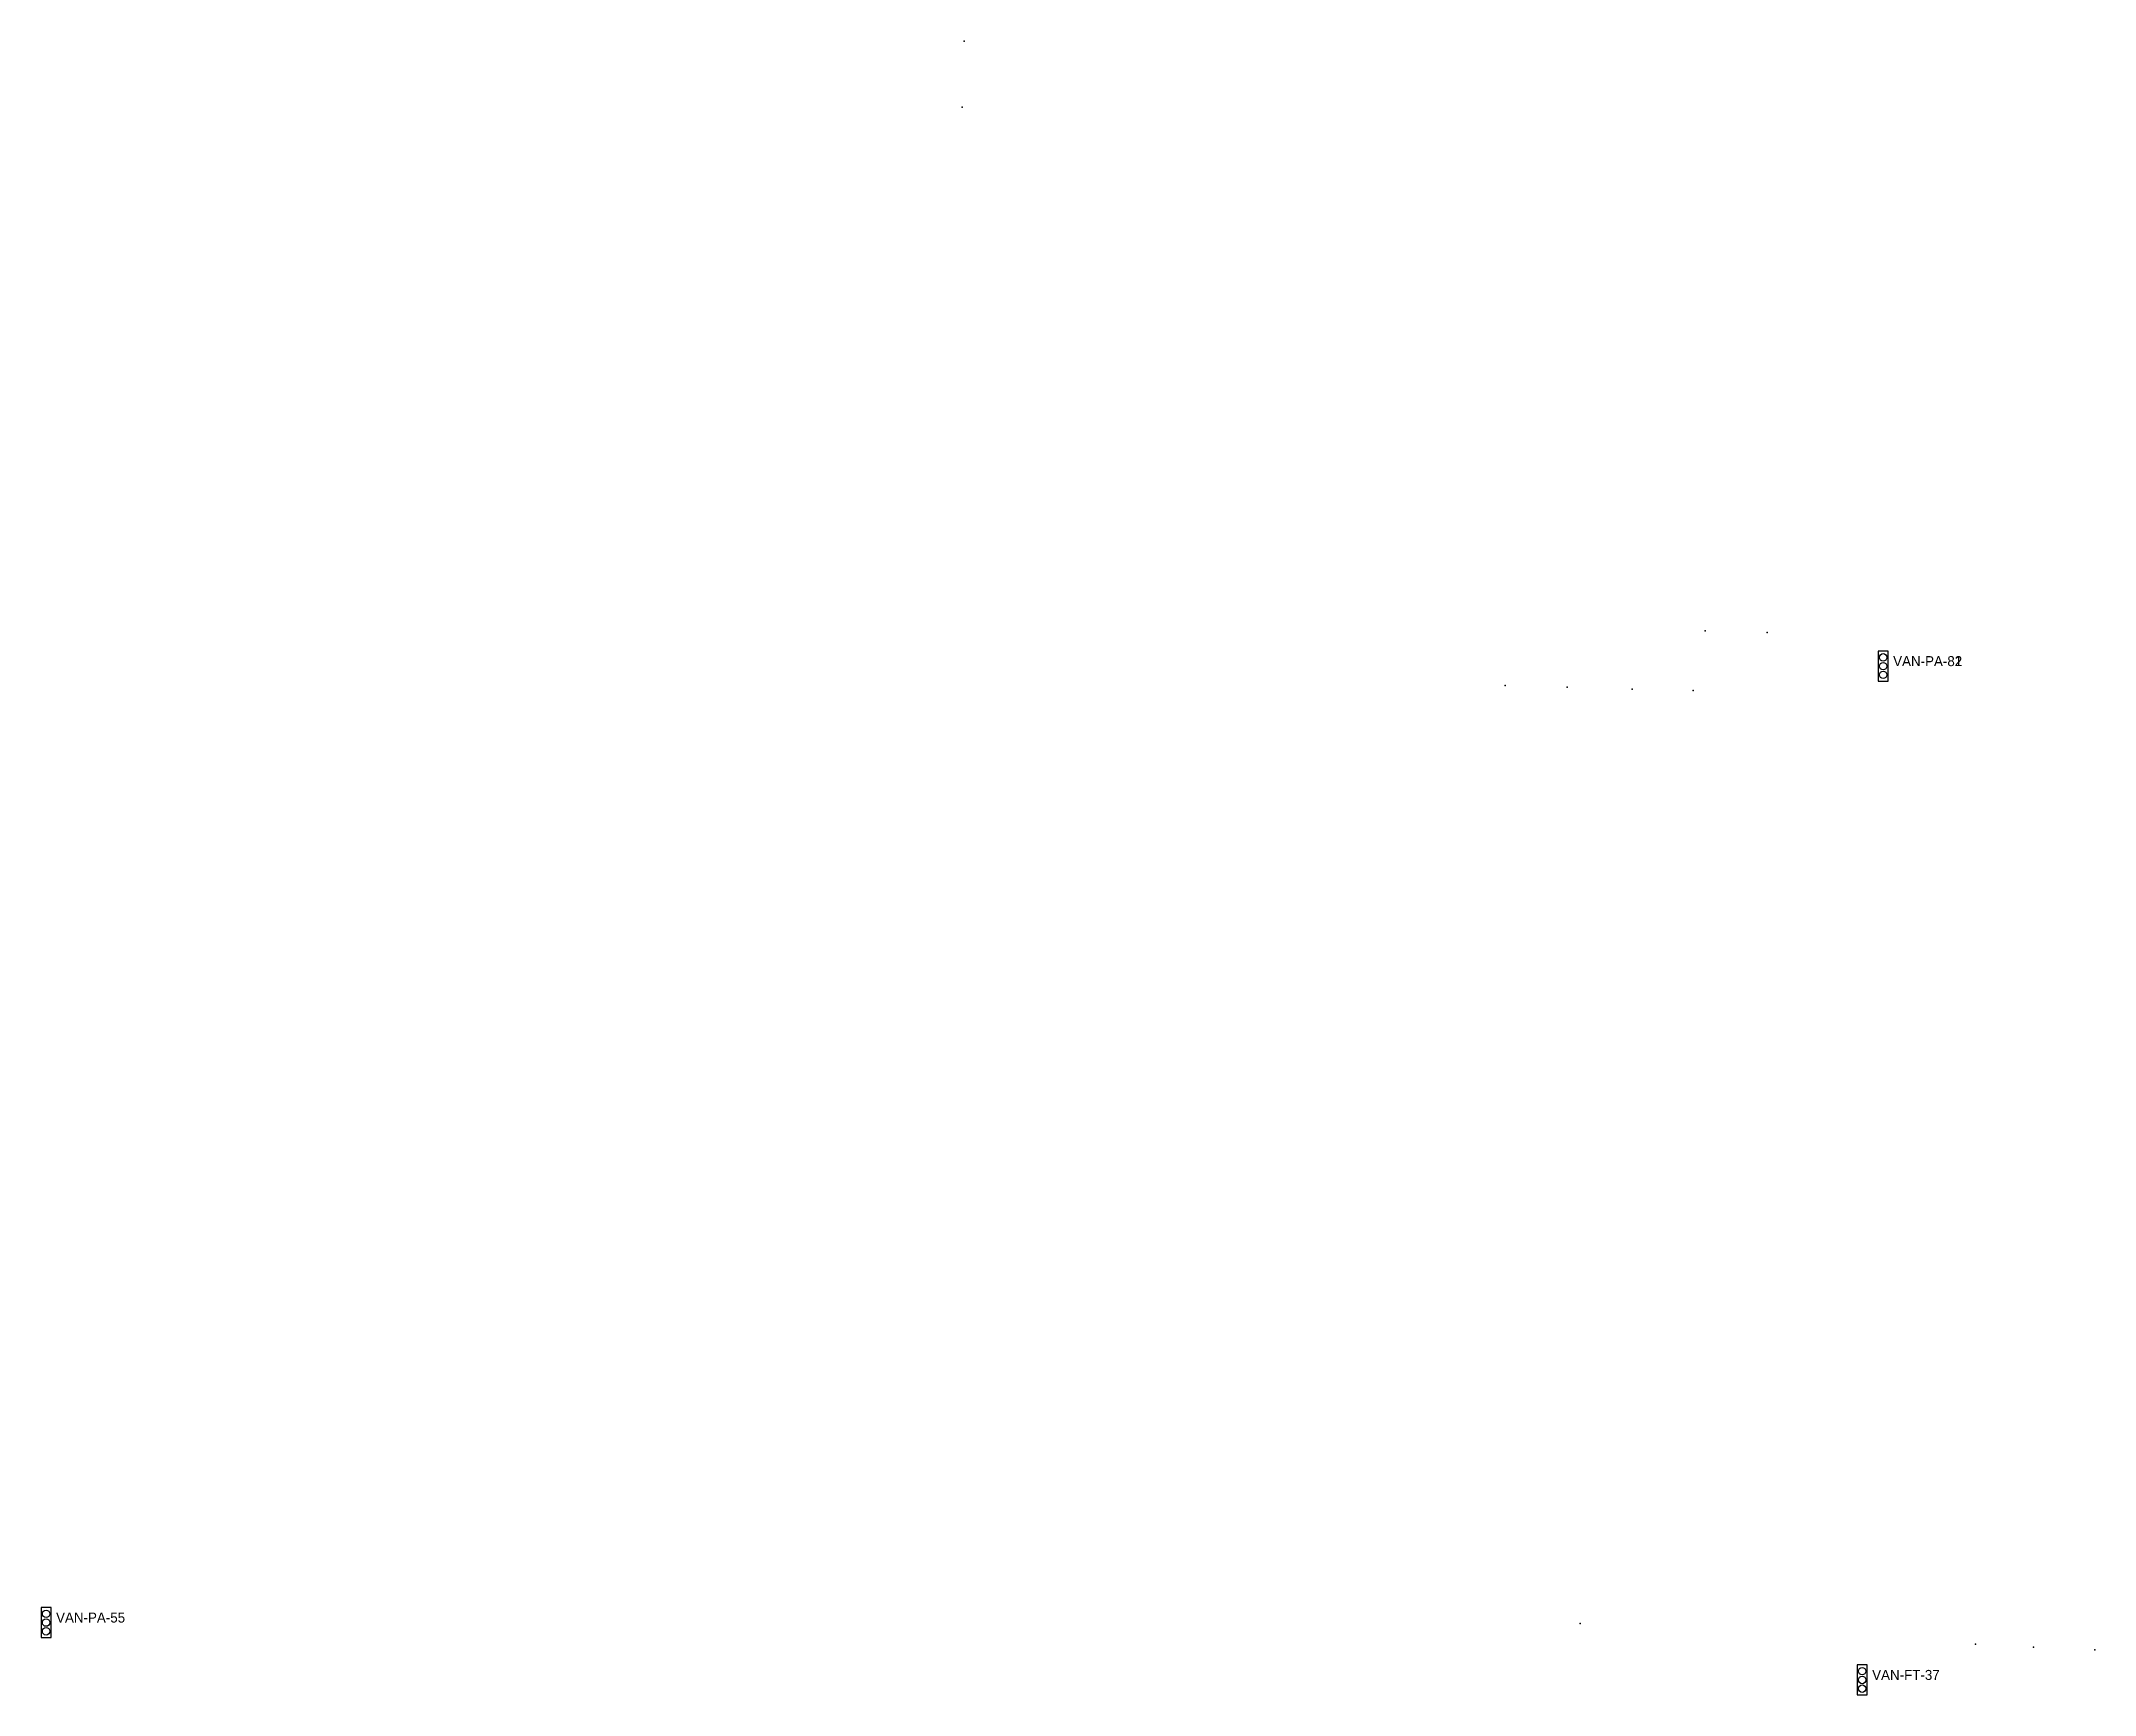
# Model space of a CAD drawing. Header units: inches. Extents: x 486474 to 494239, y 5455982 to 5460069.
# Drawn here: x 491261.3 to 491672.4, y 5456019 to 5456350.1 of the extents above; entities that cross this region are included whole.
import ezdxf

# ---------------------------------------------------------------- set-up
doc = ezdxf.new("R2010")
doc.units = ezdxf.units.IN
doc.header["$MEASUREMENT"] = 0
doc.layers.add('Parking Meters', color=10, linetype='Continuous')
doc.layers.add('Traffic Signals', color=10, linetype='Continuous')

msp = doc.modelspace()

# ---------------------------------------------------------------- texts
at = {"layer": 'Traffic Signals', "color": 1}
for s, p in [('VAN-PA-81', (491632.04, 5456224.96)), ('VAN-PA-82', (491632.04, 5456224.96)), ('VAN-PA-55', (491264.28, 5456033.51)), ('VAN-FT-37', (491627.84, 5456022.03))]:
    msp.add_text(s, height=2, dxfattribs=at).set_placement(p)

# ---------------------------------------------------------------- linework, layer by layer
at = {"layer": 'Parking Meters', "color": 7}
for p in [(491446.04, 5456350.08), (491446.04, 5456350.08), (491445.65, 5456336.82), (491445.65, 5456336.82), (491594.39, 5456232.02), (491606.79, 5456231.7), (491606.79, 5456231.7), (491554.37, 5456221.05), (491554.37, 5456221.05), (491566.75, 5456220.72), (491566.75, 5456220.72), (491579.76, 5456220.37), (491579.76, 5456220.37), (491591.99, 5456220.06), (491569.37, 5456033.32), (491648.53, 5456029.18), (491660.14, 5456028.59), (491660.14, 5456028.59), (491672.43, 5456028.04), (491672.43, 5456028.04)]:
    msp.add_point(p, dxfattribs=at)
at = {"layer": 'Traffic Signals', "color": 1}
for points in [[(491629.04, 5456221.96), (491631.04, 5456221.96), (491631.04, 5456227.96), (491629.04, 5456227.96)], [(491629.04, 5456221.96), (491631.04, 5456221.96), (491631.04, 5456227.96), (491629.04, 5456227.96)], [(491261.28, 5456030.51), (491263.28, 5456030.51), (491263.28, 5456036.51), (491261.28, 5456036.51)], [(491624.84, 5456019.03), (491626.84, 5456019.03), (491626.84, 5456025.03), (491624.84, 5456025.03)]]:
    msp.add_lwpolyline(points, close=True, dxfattribs=at)
for centre in [(491630.04, 5456226.71), (491630.04, 5456226.71), (491630.04, 5456224.96), (491630.04, 5456224.96), (491630.04, 5456223.21), (491630.04, 5456223.21), (491262.28, 5456035.26), (491262.28, 5456033.51), (491262.28, 5456031.76), (491625.84, 5456023.78), (491625.84, 5456022.03), (491625.84, 5456020.28)]:
    msp.add_circle(centre, 0.75, dxfattribs=at)

msp.set_redraw_order([(e.dxf.handle, doc.entitydb.next_handle()) for e in msp.query("TEXT MTEXT ATTDEF DIMENSION ARC_DIMENSION")])  # texts and dimensions are drawn at this point

doc.saveas('drawing.dxf')
